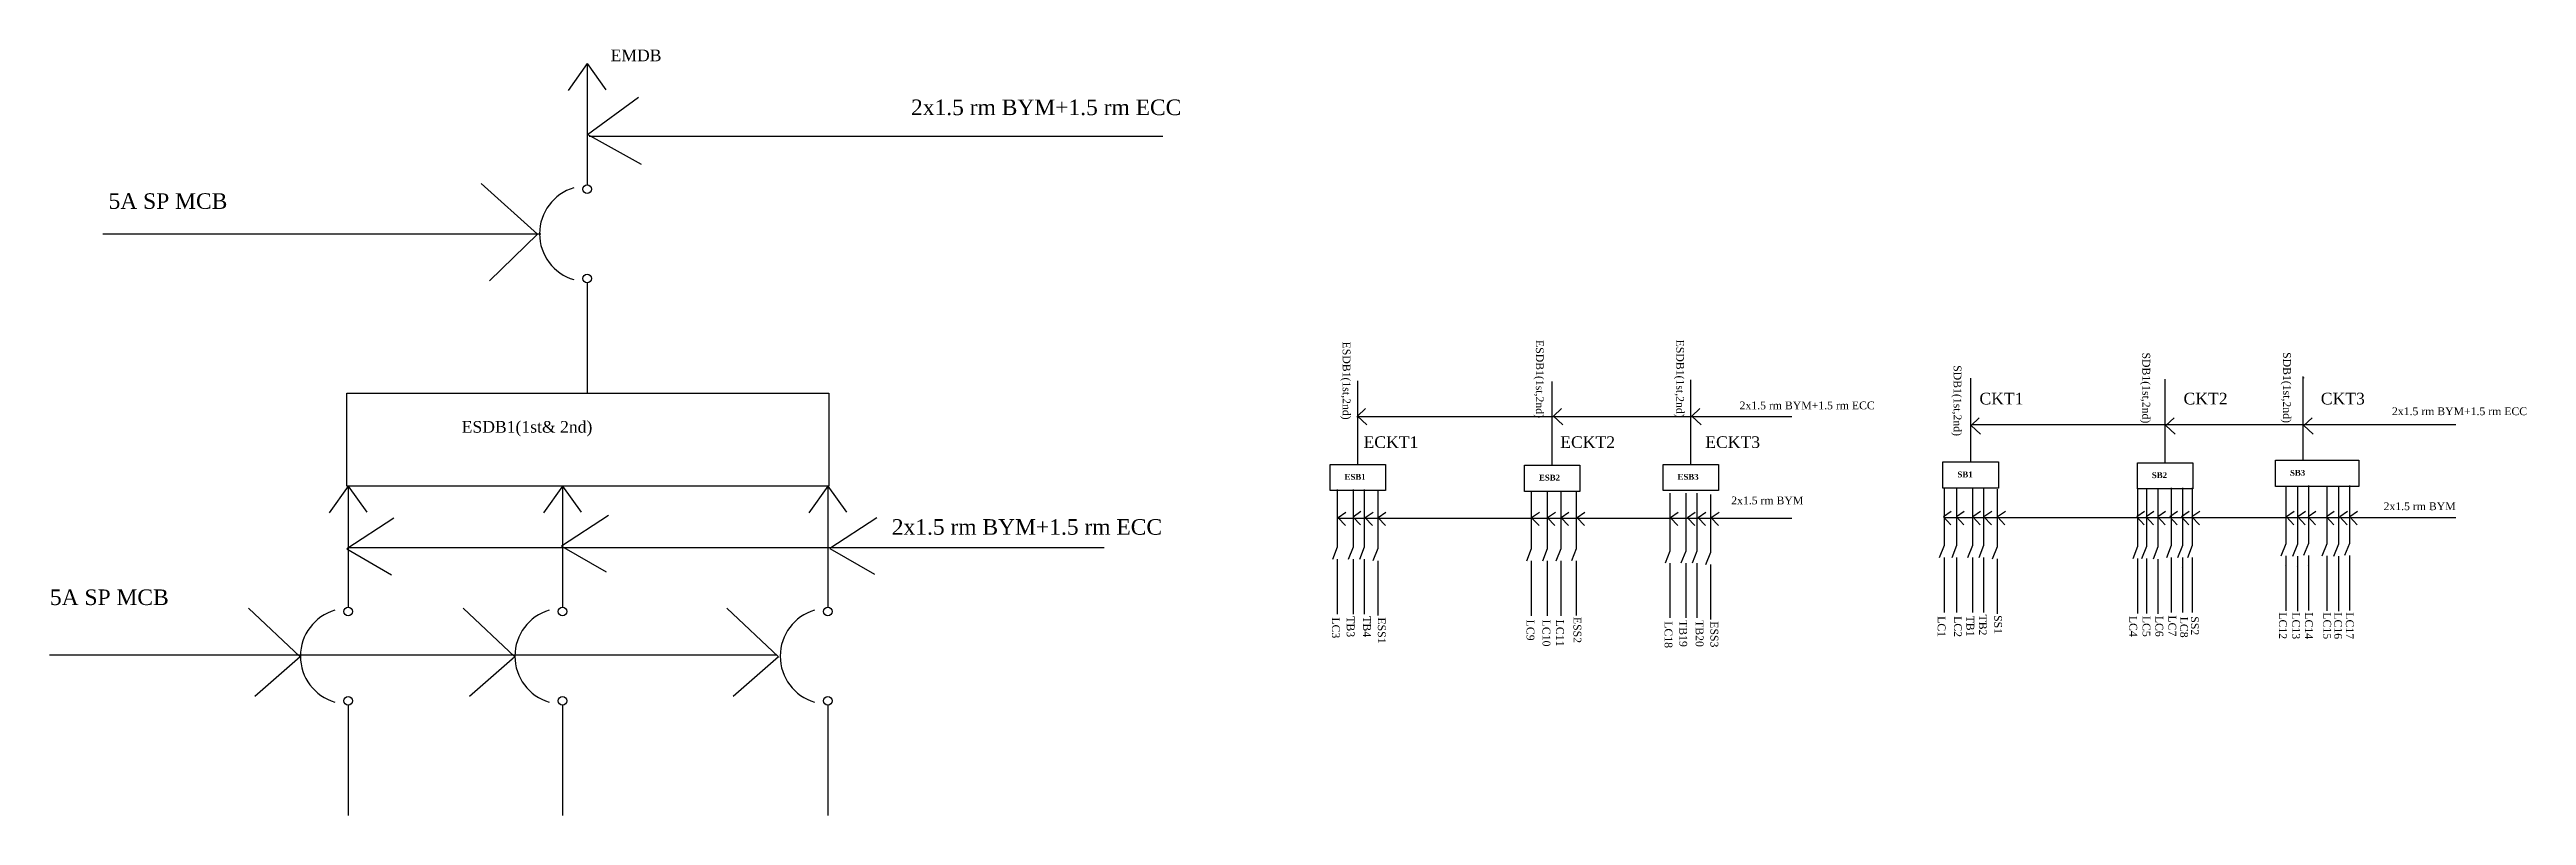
# Model space of a CAD drawing. Header units: inches. Extents: x -7121 to -1666, y 2270 to 5014.
# Drawn here: x -6855 to -3670, y 4030 to 5014 of the extents above; entities that cross this region are included whole.
import ezdxf

# ---------------------------------------------------------------- set-up
doc = ezdxf.new("R2010")
doc.units = ezdxf.units.IN
doc.header["$MEASUREMENT"] = 0
doc.linetypes.add('ACAD_ISO02W100', pattern=[15, 12, -3])
doc.layers.add('Diagram', color=7, linetype='ACAD_ISO02W100')
doc.styles.get("Standard").update_dxf_attribs({"font": 'times.ttf', "height": 6})

msp = doc.modelspace()

# ---------------------------------------------------------------- texts
at = {"layer": 'Diagram', "linetype": 'Continuous', "attachment_point": 1}
for s, insert, char_height, width in [('EMDB', (-6133.5529, 5014.17477), 15, 70.25), ('2x1.5 rm BYM+1.5 rm ECC', (-5747.16784, 4949.98902), 20, 385.8501121), ('5A SP MCB', (-6779.19942, 4829.53097), 20, 240), ('2x1.5 rm BYM+1.5 rm ECC', (-4681.56943, 4561.97059), 10, 222.8697901), ('CKT1', (-4373.09228, 4573.21469), 15, 74.5), ('CKT2', (-4110.59228, 4573.21469), 15, 74.5), ('CKT3', (-3934.09228, 4573.21469), 15, 74.5), ('ESDB1(1st& 2nd)', (-6325.0529, 4536.92477), 15, 277.25), ('2x1.5 rm BYM+1.5 rm ECC', (-3842.56943, 4554.47059), 10, 222.8697901), ('ECKT1', (-5165.16777, 4517.31823), 15, 74.5), ('ECKT2', (-4912.16777, 4517.31823), 15, 74.5), ('ECKT3', (-4725.66777, 4517.31823), 15, 74.5), ('{\\fTimes New Roman|b1|i0|c0|p18;ESB1}', (-5189.58671, 4468.94854), 7.5, 92.5), ('{\\fTimes New Roman|b1|i0|c0|p18;ESB2}', (-4939.58671, 4467.94854), 7.5, 92.5), ('{\\fTimes New Roman|b1|i0|c0|p18;ESB3}', (-4761.33671, 4468.94854), 7.5, 92.5), ('{\\fTimes New Roman|b1|i0|c0|p18;SB1}', (-4401.35448, 4472.0532), 7.5, 92.5), ('{\\fTimes New Roman|b1|i0|c0|p18;SB2}', (-4151.35448, 4471.0532), 7.5, 92.5), ('{\\fTimes New Roman|b1|i0|c0|p18;SB3}', (-3973.65327, 4474.1253), 7.5, 92.5), ('2x1.5 rm BYM', (-4692.36979, 4439.88771), 10, 152), ('2x1.5 rm BYM', (-3853.36979, 4432.38771), 10, 152), ('2x1.5 rm BYM+1.5 rm ECC', (-5771.92319, 4410.83095), 20, 385.8501121), ('5A SP MCB', (-6854.59971, 4320.5), 20, 240)]:
    msp.add_mtext(s, dxfattribs=dict(at, insert=insert, char_height=char_height, width=width))
at = {"layer": 'Diagram', "linetype": 'Continuous', "char_height": 10, "attachment_point": 1, "rotation": 270}
for s, insert, width in [('ESDB1(1st,2nd)', (-5182, 4639), 157.6910616), ('ESDB1(1st,2nd)', (-4933.5, 4641), 157.6910616), ('ESDB1(1st,2nd)', (-4753, 4641.5), 157.6910616), ('SDB1(1st,2nd)', (-4153.5, 4625), 157.6910616), ('SDB1(1st,2nd)', (-3972.5, 4625.5), 157.6910616), ('SDB1(1st,2nd)', (-4396.24406, 4608.68401), 157.6910616), ('LC3', (-5195.75394, 4284.56827), 19.5), ('TB3', (-5176.75394, 4286.06827), 19.5), ('TB4', (-5155.75394, 4286.06827), 19.5), ('ESS1', (-5136.75394, 4284.56827), 19.5), ('LC9', (-4945.48033, 4281.64922), 19.5), ('LC10', (-4924.98033, 4281.64922), 19.5), ('LC11', (-4907.49772, 4281.64922), 19.5), ('ESS2', (-4885.15041, 4285.20397), 19.5), ('LC18', (-4767.98033, 4279.64922), 19.5), ('TB19', (-4748.98033, 4281.14922), 19.5), ('TB20', (-4727.98033, 4281.14922), 19.5), ('ESS3', (-4708.98033, 4279.64922), 19.5), ('LC1', (-4416.74406, 4286.18401), 19.5), ('LC2', (-4395.74406, 4286.18401), 19.5), ('TB1', (-4379.74161, 4286.87051), 19.5), ('TB2', (-4363.68013, 4288.24352), 19.5), ('SS1', (-4344.12109, 4287.55702), 19.5), ('LC4', (-4170.24693, 4286.56821), 19.5), ('LC5', (-4153.24693, 4286.56821), 19.5), ('LC6', (-4136.74693, 4286.56821), 19.5), ('LC7', (-4119.99485, 4287.12989), 19.5), ('LC8', (-4104.8668, 4285.44743), 19.5), ('SS2', (-4090.98805, 4286.00652), 19.5), ('LC12', (-3977.78197, 4291.06821), 19.5), ('LC13', (-3960.78197, 4291.06821), 19.5), ('LC14', (-3944.28197, 4291.06821), 19.5), ('LC15', (-3920.78197, 4291.06821), 19.5), ('LC16', (-3906.78197, 4291.06821), 19.5), ('LC17', (-3891.78197, 4291.06821), 19.5)]:
    msp.add_mtext(s, dxfattribs=dict(at, insert=insert, width=width))

# ---------------------------------------------------------------- blocks, each defined once
blk = doc.blocks.new('SWITCH')
at = {"layer": 'Diagram', "linetype": 'Continuous'}
for p, q in [((0, 0), (0, -135.5)), ((0, -148.5), (-12.5, -180)), ((0, -135.5), (0, -148.5)), ((0, -179.5), (0, -320.5)), ((-1, -205), (-1, -205))]:
    blk.add_line(p, q, dxfattribs=at)
blk = doc.blocks.new('breaker')
at = {"layer": 'Diagram', "linetype": 'Continuous'}
for p, q in [((0, 0), (-49, -69)), ((0, 0), (0, -311.5)), ((0, 0), (48, -67.5)), ((0, -563), (0, -846.5))]:
    blk.add_line(p, q, dxfattribs=at)
for centre in [(0, -322.5), (0, -552)]:
    blk.add_circle(centre, 11, dxfattribs=at)
blk.add_arc((0, -437.25), 122.75, 106.147437, 253.835501, dxfattribs=at)

# ---------------------------------------------------------------- linework, layer by layer
at = {"layer": 'Diagram', "linetype": 'Continuous'}
for p, q in [((-6163.09971, 4905), (-6097.59971, 4953)), ((-6093.59971, 4866.5), (-6163.09971, 4905)), ((-6161.09971, 4903), (-5423.09971, 4903)), ((-6300.09971, 4842), (-6227.59971, 4777)), ((-6223.09971, 4777), (-6786.59971, 4777)), ((-6227.59971, 4777), (-6289.09971, 4717)), ((-5172.57557, 4481.23735), (-5172.57557, 4588.73735)), ((-4922.57557, 4480.23735), (-4922.57557, 4587.73735)), ((-4744.32557, 4588.73735), (-4744.32557, 4589.80451)), ((-4744.32557, 4481.23735), (-4744.32557, 4588.73735)), ((-4384.34333, 4484.34201), (-4384.34333, 4591.84201)), ((-4134.34333, 4483.34201), (-4134.34333, 4590.84201)), ((-3956.64212, 4486.4141), (-3956.64212, 4593.9141)), ((-3956.09333, 4591.84201), (-3956.09333, 4592.90917)), ((-4614.5, 4542.5), (-5174, 4542.5)), ((-5173, 4543), (-5162.5, 4553)), ((-5161, 4532), (-5173, 4543)), ((-4921, 4543), (-4910.5, 4553)), ((-4909, 4532), (-4921, 4543)), ((-4743, 4543), (-4732.5, 4553)), ((-4731, 4532), (-4743, 4543)), ((-4383.76777, 4531.10464), (-4373.26777, 4541.10464)), ((-4371.76777, 4520.10464), (-4383.76777, 4531.10464)), ((-3760.26777, 4532.10465), (-4382.76777, 4532.10465)), ((-4133.26777, 4531.10464), (-4122.76777, 4541.10464)), ((-4121.26777, 4520.10464), (-4133.26777, 4531.10464)), ((-3955.76777, 4531.10464), (-3945.26777, 4541.10464)), ((-3943.76777, 4520.10464), (-3955.76777, 4531.10464)), ((-3921.01712, 4486.4141), (-3885.30371, 4486.4141)), ((-3885.30371, 4486.4141), (-3885.30371, 4452.6641)), ((-3885.30371, 4452.6641), (-3921.01712, 4452.6641)), ((-6412.09971, 4412), (-6472.59971, 4372.5)), ((-6136.09972, 4415.5), (-6196.59972, 4376)), ((-5791.09972, 4412.5), (-5851.59972, 4373)), ((-5198.5, 4412), (-4614.5, 4412)), ((-5188, 4419.5), (-5198, 4412.5)), ((-5198, 4412.5), (-5188.5, 4402.5)), ((-5168.5, 4420.5), (-5178.5, 4413.5)), ((-5178.5, 4413.5), (-5169, 4403.5)), ((-5153, 4419.5), (-5163, 4412.5)), ((-5163, 4412.5), (-5153.5, 4402.5)), ((-5136.5, 4419.5), (-5146.5, 4412.5)), ((-5146.5, 4412.5), (-5137, 4402.5)), ((-4939, 4419.5), (-4949, 4412.5)), ((-4949, 4412.5), (-4939.5, 4402.5)), ((-4918.5, 4419.5), (-4928.5, 4412.5)), ((-4928.5, 4412.5), (-4919, 4402.5)), ((-4901, 4419.5), (-4911, 4412.5)), ((-4911, 4412.5), (-4901.5, 4402.5)), ((-4880.5, 4419.5), (-4890.5, 4412.5)), ((-4890.5, 4412.5), (-4881, 4402.5)), ((-4760.5, 4419.5), (-4770.5, 4412.5)), ((-4770.5, 4412.5), (-4761, 4402.5)), ((-4738.5, 4419.5), (-4748.5, 4412.5)), ((-4748.5, 4412.5), (-4739, 4402.5)), ((-4725, 4419.5), (-4735, 4412.5)), ((-4735, 4412.5), (-4725.5, 4402.5)), ((-4708, 4419.5), (-4718, 4412.5)), ((-4718, 4412.5), (-4708.5, 4402.5)), ((-4409.26777, 4420.60465), (-4419.26777, 4413.60465)), ((-4419.26777, 4413.60465), (-4409.76777, 4403.60465)), ((-4418.26777, 4413.10465), (-3760.26777, 4413.10465)), ((-4392.76777, 4420.60465), (-4402.76777, 4413.60465)), ((-4402.76777, 4413.60465), (-4393.26777, 4403.60465)), ((-4371.76777, 4420.60465), (-4381.76777, 4413.60465)), ((-4381.76777, 4413.60465), (-4372.26777, 4403.60465)), ((-4357.26777, 4420.60465), (-4367.26777, 4413.60465)), ((-4367.26777, 4413.60465), (-4357.76777, 4403.60465)), ((-4339.76777, 4420.60465), (-4349.76777, 4413.60465)), ((-4349.76777, 4413.60465), (-4340.26777, 4403.60465)), ((-4160.76777, 4420.60465), (-4170.76777, 4413.60465)), ((-4170.76777, 4413.60465), (-4161.26777, 4403.60465)), ((-4148.76777, 4420.60465), (-4158.76777, 4413.60465)), ((-4158.76777, 4413.60465), (-4149.26777, 4403.60465)), ((-4133.76777, 4420.60465), (-4143.76777, 4413.60465)), ((-4143.76777, 4413.60465), (-4134.26777, 4403.60465)), ((-4118.26777, 4420.60465), (-4128.26777, 4413.60465)), ((-4128.26777, 4413.60465), (-4118.76777, 4403.60465)), ((-4103.26777, 4420.60465), (-4113.26777, 4413.60465)), ((-4113.26777, 4413.60465), (-4103.76777, 4403.60465)), ((-4089.76777, 4420.60465), (-4099.76777, 4413.60465)), ((-4099.76777, 4413.60465), (-4090.26777, 4403.60465)), ((-3968.26777, 4420.60465), (-3978.26777, 4413.60465)), ((-3978.26777, 4413.60465), (-3968.76777, 4403.60465)), ((-3953.76777, 4420.60465), (-3963.76777, 4413.60465)), ((-3963.76777, 4413.60465), (-3954.26777, 4403.60465)), ((-3940.26777, 4420.60465), (-3950.26777, 4413.60465)), ((-3950.26777, 4413.60465), (-3940.76777, 4403.60465)), ((-3916.76777, 4420.60465), (-3926.76777, 4413.60465)), ((-3926.76777, 4413.60465), (-3917.26777, 4403.60465)), ((-3899.76777, 4420.60465), (-3909.76777, 4413.60465)), ((-3909.76777, 4413.60465), (-3900.26777, 4403.60465)), ((-3886.76777, 4420.60465), (-3896.76777, 4413.60465)), ((-3896.76777, 4413.60465), (-3887.26777, 4403.60465)), ((-6472.59971, 4372.5), (-6415.09971, 4339.5)), ((-6471.59971, 4374.5), (-5498.59971, 4374.5)), ((-6196.59972, 4376), (-6139.09972, 4343)), ((-5851.59972, 4373), (-5794.09972, 4340)), ((-6599.09971, 4296.5), (-6532.59971, 4234)), ((-6323.09971, 4296.5), (-6256.59971, 4234)), ((-5984.09971, 4296.5), (-5917.59971, 4234)), ((-5919.59971, 4236), (-6855.09971, 4236)), ((-6532.59971, 4234), (-6591.09971, 4183)), ((-6256.59971, 4234), (-6315.09971, 4183)), ((-5917.59971, 4234), (-5976.09971, 4183))]:
    msp.add_line(p, q, dxfattribs=at)
for points in [[(-6472.5529, 4572.92477), (-5852.8029, 4572.92477), (-5852.8029, 4453.42477), (-6472.5529, 4453.42477)], [(-5208.20057, 4481.23735), (-5136.95057, 4481.23735), (-5136.95057, 4447.48735), (-5208.20057, 4447.48735)], [(-4958.20057, 4480.23735), (-4886.95057, 4480.23735), (-4886.95057, 4446.48735), (-4958.20057, 4446.48735)], [(-4779.95057, 4481.23735), (-4708.70057, 4481.23735), (-4708.70057, 4447.48735), (-4779.95057, 4447.48735)], [(-4419.96833, 4484.34201), (-4348.71833, 4484.34201), (-4348.71833, 4450.59201), (-4419.96833, 4450.59201)], [(-4169.96833, 4483.34201), (-4098.71833, 4483.34201), (-4098.71833, 4449.59201), (-4169.96833, 4449.59201)]]:
    msp.add_lwpolyline(points, close=True, dxfattribs=at)
msp.add_lwpolyline([(-3921.01712, 4452.6641), (-3992.26712, 4452.6641), (-3992.26712, 4486.4141), (-3921.01712, 4486.4141)], dxfattribs=at)

# ---------------------------------------------------------------- block references
at = {"layer": 'Diagram', "linetype": 'Continuous', "xscale": 0.5, "yscale": 0.5, "zscale": 0.5}
for name, p in [('breaker', (-6163.5529, 4996.17477)), ('breaker', (-6471.0529, 4453.42477)), ('breaker', (-6195.3029, 4453.42477)), ('breaker', (-5854.0529, 4453.42477)), ('SWITCH', (-5198.97747, 4449.05256)), ('SWITCH', (-5178.60247, 4449.05256)), ('SWITCH', (-5164.22747, 4449.05256)), ('SWITCH', (-5146.77691, 4447.2418)), ('SWITCH', (-4949.48261, 4446.82054)), ('SWITCH', (-4928.98261, 4446.82054)), ('SWITCH', (-4911.5, 4446.82054)), ('SWITCH', (-4891.63667, 4447.10486)), ('SWITCH', (-4771.20387, 4444.13351)), ('SWITCH', (-4750.82887, 4444.13351)), ('SWITCH', (-4736.45387, 4444.13351)), ('SWITCH', (-4719.00331, 4442.32275)), ('SWITCH', (-4418.59333, 4451.23668)), ('SWITCH', (-4402.46833, 4451.23668)), ('SWITCH', (-4382.09333, 4451.23668)), ('SWITCH', (-4367.71833, 4451.23668)), ('SWITCH', (-4350.26777, 4449.42591)), ('SWITCH', (-4169.76777, 4449.92591)), ('SWITCH', (-4158.32021, 4449.95468)), ('SWITCH', (-4143.5679, 4449.33059)), ('SWITCH', (-4126.46833, 4451.23668)), ('SWITCH', (-4112.09333, 4451.23668)), ('SWITCH', (-4099.34334, 4451.23668)), ('SWITCH', (-3979.21124, 4453.47024)), ('SWITCH', (-3964.18565, 4452.94796)), ('SWITCH', (-3950.07611, 4453.92696)), ('SWITCH', (-3926.30371, 4453.47024)), ('SWITCH', (-3911.27812, 4452.94796)), ('SWITCH', (-3897.16858, 4453.92696))]:
    msp.add_blockref(name, p, dxfattribs=at)

msp.set_redraw_order([(e.dxf.handle, doc.entitydb.next_handle()) for e in msp.query("TEXT MTEXT ATTDEF DIMENSION ARC_DIMENSION")])  # texts and dimensions are drawn at this point

doc.saveas('drawing.dxf')
